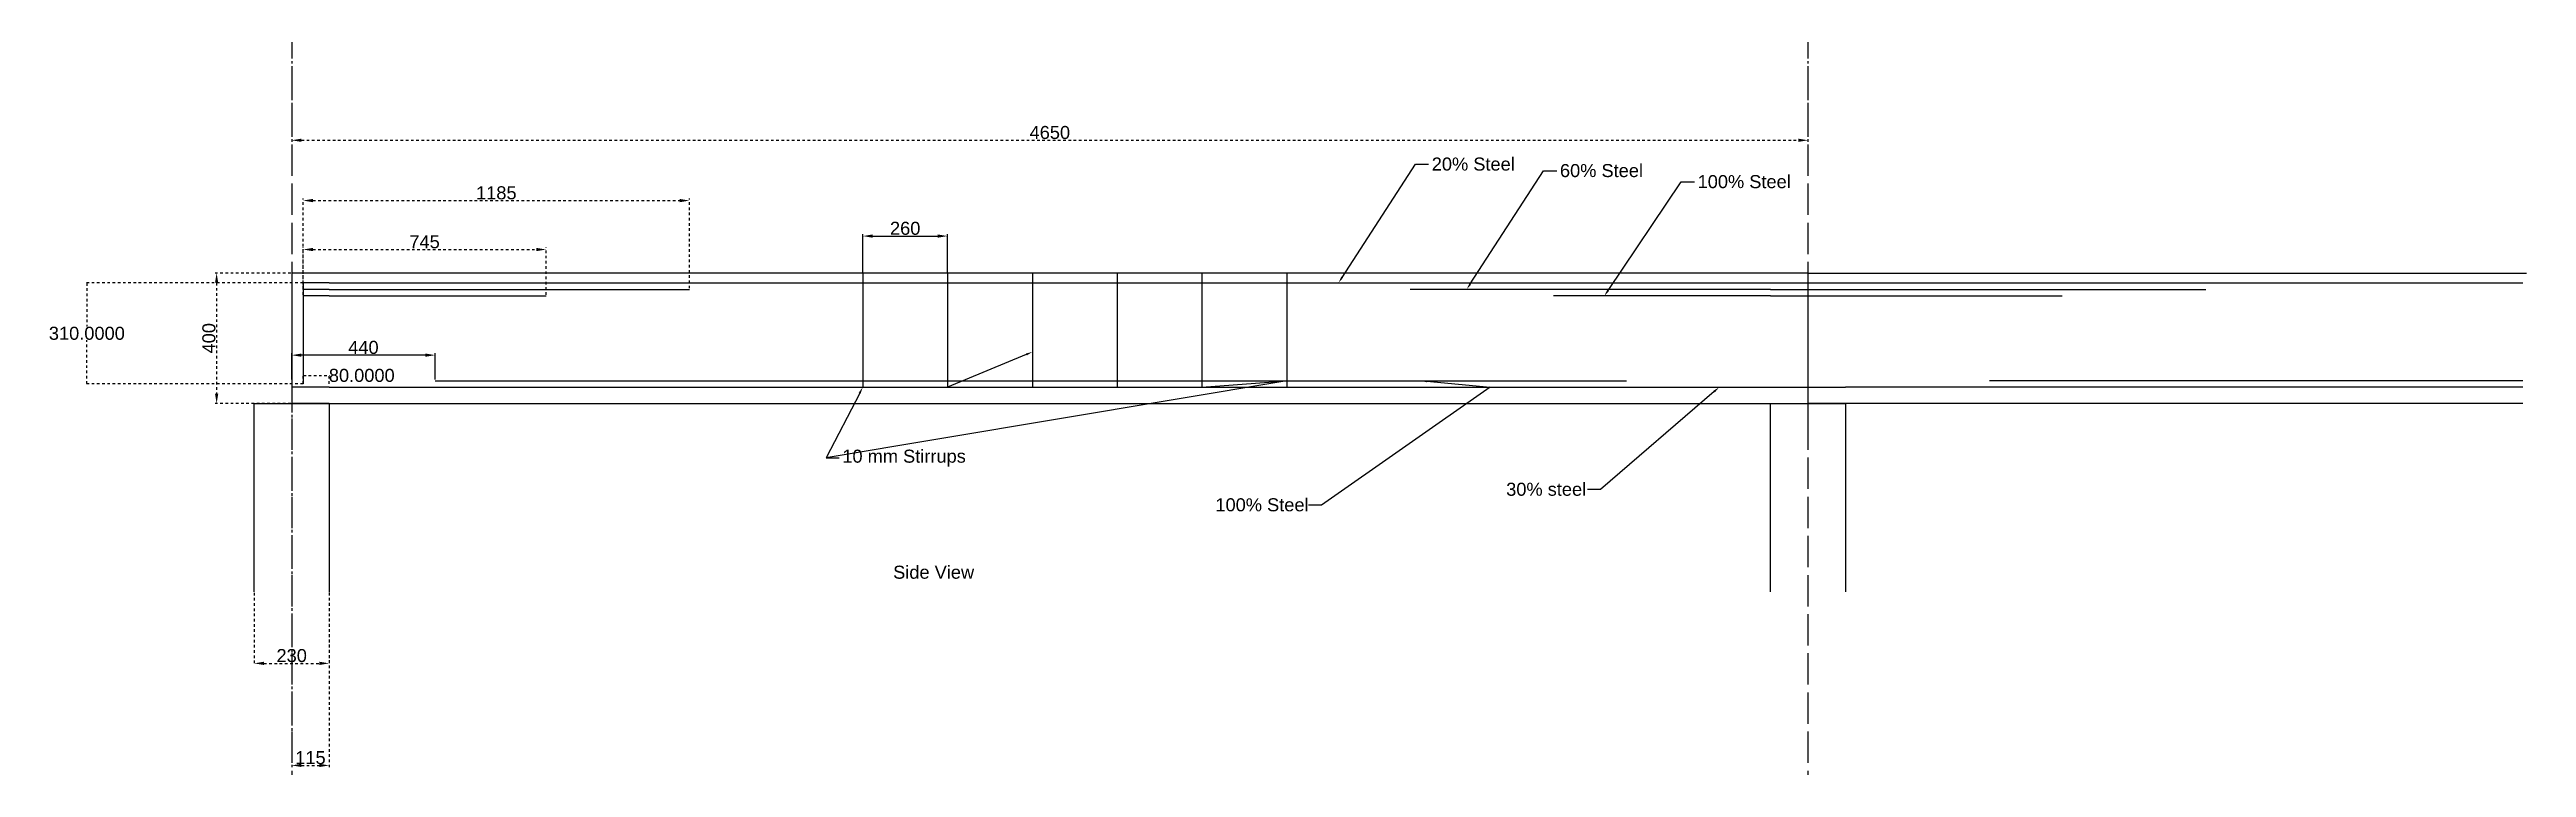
# Model space of a CAD drawing. Header units: millimetres. Extents: x 685 to 13990, y 236 to 7201.
# Drawn here: x 6394 to 13990, y 236 to 2436 of the extents above; entities that cross this region are included whole.
import ezdxf
from ezdxf import colors
from ezdxf.entities.mleader import LeaderData, LeaderLine
from ezdxf.math import Vec2, Vec3

# ---------------------------------------------------------------- set-up
doc = ezdxf.new("R2010")
doc.units = ezdxf.units.MM
doc.header["$LTSCALE"] = 8
doc.linetypes.add('ACAD_ISO02W100', pattern=[15, 12, -3])
doc.linetypes.add('JIS_02_1.0', pattern=[2, 1, -1])
doc.layers.add('Brick Wall', color=12, linetype='Continuous', lineweight=30)
doc.layers.add('Construction Line', color=31, linetype='ACAD_ISO02W100')
doc.layers.add('dimensions', color=7, linetype='JIS_02_1.0')
doc.styles.add('Annotative', font='arial.ttf')
doc.styles.get("Standard").update_dxf_attribs({"font": 'arial.ttf'})
doc.styles.add('Text', font='arial.ttf', dxfattribs={"height": 8})
doc.dimstyles.new('Annotative', dxfattribs={"dimscale": 0, "dimtxt": 8, "dimasz": 6, "dimexe": 1.25, "dimexo": 0.625, "dimtad": 1, "dimtxsty": 'Annotative', "dimcen": 2.5, "dimadec": 0, "dimazin": 0, "dimtfac": 1, "dimtmove": 0, "dimatfit": 3, "dimfxl": 1, "dimarcsym": 0})
doc.dimstyles.new('Text', dxfattribs={"dimtxt": 8, "dimasz": 0.18, "dimexe": 0.18, "dimexo": 0.0625, "dimgap": 0.09, "dimtad": 0, "dimtih": 1, "dimtoh": 1, "dimdec": 4, "dimzin": 0, "dimdsep": 46, "dimtxsty": 'Standard', "dimcen": 0.09, "dimadec": 0, "dimazin": 0, "dimtfac": 1, "dimtdec": 4, "dimtofl": 0, "dimtmove": 0, "dimatfit": 3, "dimfxl": 1, "dimtolj": 1, "dimtzin": 0, "dimarcsym": 0})

# ---------------------------------------------------------------- blocks, each defined once
blk = doc.blocks.new('*D2')
at = {"layer": 'Defpoints', "color": 0, "transparency": 16777216}
for p in [(7136.2, 1751.5), (6906, 1351.5), (7136.2, 1351.5)]:
    blk.add_point(p, dxfattribs=at)
at = {"layer": 'dimensions', "color": 0, "lineweight": -2, "transparency": 16777216}
for p, q in [((7133.1, 1751.5), (6899.7, 1751.5)), ((6906, 1721.5), (6906, 1381.5)), ((7133.1, 1351.5), (6899.7, 1351.5))]:
    blk.add_line(p, q, dxfattribs=at)
at = {"layer": 'dimensions', "color": 0, "transparency": 16777216}
for points in [[(6901, 1721.5), (6911, 1721.5), (6906, 1751.5)], [(6901, 1381.5), (6911, 1381.5), (6906, 1351.5)]]:
    blk.add_solid(points, dxfattribs=at)
at = {"layer": 'dimensions', "color": 0, "transparency": 16777216, "insert": (6882.4, 1551.5), "char_height": 40, "attachment_point": 5, "rotation": 90, "style": 'Annotative'}
blk.add_mtext('400', dxfattribs=at)
blk = doc.blocks.new('*D3')
at = {"layer": 'Defpoints', "color": 0, "transparency": 16777216}
for p in [(7021.2, 774.5), (7251.2, 774.5), (7251.2, 555)]:
    blk.add_point(p, dxfattribs=at)
at = {"layer": 'dimensions', "color": 0, "lineweight": -2, "transparency": 16777216}
for p, q in [((7021.2, 771.4), (7021.2, 548.7)), ((7251.2, 771.4), (7251.2, 548.7)), ((7051.2, 555), (7221.2, 555))]:
    blk.add_line(p, q, dxfattribs=at)
at = {"layer": 'dimensions', "color": 0, "transparency": 16777216}
for points in [[(7051.2, 560), (7051.2, 550), (7021.2, 555)], [(7221.2, 560), (7221.2, 550), (7251.2, 555)]]:
    blk.add_solid(points, dxfattribs=at)
at = {"layer": 'dimensions', "color": 0, "transparency": 16777216, "insert": (7136.2, 578.6), "char_height": 40, "attachment_point": 5, "style": 'Annotative'}
blk.add_mtext('230', dxfattribs=at)
blk = doc.blocks.new('*D4')
at = {"layer": 'Defpoints', "color": 0, "transparency": 16777216}
for p in [(7136.2, 1351.5), (7251.2, 1351.5), (7251.2, 242.2)]:
    blk.add_point(p, dxfattribs=at)
at = {"layer": 'dimensions', "color": 0, "lineweight": -2, "transparency": 16777216}
for p, q in [((7136.2, 1348.3), (7136.2, 236)), ((7251.2, 1348.3), (7251.2, 236)), ((7166.2, 242.2), (7221.2, 242.2))]:
    blk.add_line(p, q, dxfattribs=at)
at = {"layer": 'dimensions', "color": 0, "transparency": 16777216}
for points in [[(7166.2, 247.2), (7166.2, 237.2), (7136.2, 242.2)], [(7221.2, 247.2), (7221.2, 237.2), (7251.2, 242.2)]]:
    blk.add_solid(points, dxfattribs=at)
at = {"layer": 'dimensions', "color": 0, "transparency": 16777216, "insert": (7193.7, 265.8), "char_height": 40, "attachment_point": 5, "style": 'Annotative'}
blk.add_mtext('115', dxfattribs=at)
blk = doc.blocks.new('*D6')
at = {"layer": 'Defpoints', "color": 0, "transparency": 16777216}
for p in [(7916.2, 1823.5), (7171.2, 1681.5), (7916.2, 1681.5)]:
    blk.add_point(p, dxfattribs=at)
at = {"layer": 'dimensions', "color": 0, "lineweight": -2, "transparency": 16777216}
for p, q in [((7171.2, 1684.6), (7171.2, 1829.8)), ((7201.2, 1823.5), (7886.2, 1823.5)), ((7916.2, 1684.6), (7916.2, 1829.8))]:
    blk.add_line(p, q, dxfattribs=at)
at = {"layer": 'dimensions', "color": 0, "transparency": 16777216}
for points in [[(7201.2, 1828.5), (7201.2, 1818.5), (7171.2, 1823.5)], [(7886.2, 1828.5), (7886.2, 1818.5), (7916.2, 1823.5)]]:
    blk.add_solid(points, dxfattribs=at)
at = {"layer": 'dimensions', "color": 0, "transparency": 16777216, "insert": (7543.7, 1847), "char_height": 40, "attachment_point": 5, "style": 'Annotative'}
blk.add_mtext('745', dxfattribs=at)
blk = doc.blocks.new('*D7')
at = {"layer": 'Defpoints', "color": 0, "transparency": 16777216}
for p in [(8356.2, 1973.6), (7171.2, 1701.5), (8356.2, 1701.5)]:
    blk.add_point(p, dxfattribs=at)
at = {"layer": 'dimensions', "color": 0, "lineweight": -2, "transparency": 16777216}
for p, q in [((7171.2, 1704.6), (7171.2, 1979.8)), ((8356.2, 1704.6), (8356.2, 1979.8)), ((7201.2, 1973.6), (8326.2, 1973.6))]:
    blk.add_line(p, q, dxfattribs=at)
at = {"layer": 'dimensions', "color": 0, "transparency": 16777216}
for points in [[(7201.2, 1978.6), (7201.2, 1968.6), (7171.2, 1973.6)], [(8326.2, 1978.6), (8326.2, 1968.6), (8356.2, 1973.6)]]:
    blk.add_solid(points, dxfattribs=at)
at = {"layer": 'dimensions', "color": 0, "transparency": 16777216, "insert": (7763.7, 1997.1), "char_height": 40, "attachment_point": 5, "style": 'Annotative'}
blk.add_mtext('1185', dxfattribs=at)
blk = doc.blocks.new('*D8')
at = {"layer": 'Defpoints', "color": 0, "transparency": 16777216}
for p in [(7136.2, 2436.5), (11786.2, 2436.5), (11786.2, 2158.4)]:
    blk.add_point(p, dxfattribs=at)
at = {"layer": 'dimensions', "color": 0, "lineweight": -2, "transparency": 16777216}
for p, q in [((7136.2, 2433.3), (7136.2, 2152.2)), ((11786.2, 2433.3), (11786.2, 2152.2)), ((7166.2, 2158.4), (11756.2, 2158.4))]:
    blk.add_line(p, q, dxfattribs=at)
at = {"layer": 'dimensions', "color": 0, "transparency": 16777216}
for points in [[(7166.2, 2163.4), (7166.2, 2153.4), (7136.2, 2158.4)], [(11756.2, 2163.4), (11756.2, 2153.4), (11786.2, 2158.4)]]:
    blk.add_solid(points, dxfattribs=at)
at = {"layer": 'dimensions', "color": 0, "transparency": 16777216, "insert": (9461.2, 2182), "char_height": 40, "attachment_point": 5, "style": 'Annotative'}
blk.add_mtext('4650', dxfattribs=at)
blk = doc.blocks.new('*D13')
at = {"color": 0, "lineweight": -2, "transparency": 16777216}
for p, q in [((7136.2, 1424.6), (7136.2, 1506)), ((7546.2, 1499.7), (7166.2, 1499.7)), ((7576.2, 1424.6), (7576.2, 1506))]:
    blk.add_line(p, q, dxfattribs=at)
at = {"color": 0, "transparency": 16777216}
for points in [[(7166.2, 1504.7), (7166.2, 1494.7), (7136.2, 1499.7)], [(7546.2, 1504.7), (7546.2, 1494.7), (7576.2, 1499.7)]]:
    blk.add_solid(points, dxfattribs=at)
at = {"layer": 'Defpoints', "color": 0, "transparency": 16777216}
for p in [(7136.2, 1499.7), (7136.2, 1421.5), (7576.2, 1421.5)]:
    blk.add_point(p, dxfattribs=at)
at = {"color": 0, "transparency": 16777216, "insert": (7356.2, 1523.3), "char_height": 40, "attachment_point": 5, "style": 'Annotative'}
blk.add_mtext('440', dxfattribs=at)
blk = doc.blocks.new('*D14')
at = {"color": 0, "lineweight": -2, "transparency": 16777216}
for p, q in [((8887.6, 1754.6), (8887.6, 1871)), ((8917.6, 1864.7), (9117.6, 1864.7)), ((9147.6, 1754.6), (9147.6, 1871))]:
    blk.add_line(p, q, dxfattribs=at)
at = {"color": 0, "transparency": 16777216}
for points in [[(8917.6, 1869.7), (8917.6, 1859.7), (8887.6, 1864.7)], [(9117.6, 1869.7), (9117.6, 1859.7), (9147.6, 1864.7)]]:
    blk.add_solid(points, dxfattribs=at)
at = {"layer": 'Defpoints', "color": 0, "transparency": 16777216}
for p in [(9147.6, 1864.7), (8887.6, 1751.5), (9147.6, 1751.5)]:
    blk.add_point(p, dxfattribs=at)
at = {"color": 0, "transparency": 16777216, "insert": (9017.6, 1888.3), "char_height": 40, "attachment_point": 5, "style": 'Annotative'}
blk.add_mtext('260', dxfattribs=at)
blk = doc.blocks.new('*D23')
at = {"layer": 'Defpoints', "color": 0, "transparency": 16777216}
for p in [(7171.2, 1721.5), (6508, 1411.5), (7171.2, 1411.5)]:
    blk.add_point(p, dxfattribs=at)
at = {"layer": 'dimensions', "color": 0, "lineweight": -2, "transparency": 16777216}
for p, q in [((7170.9, 1721.5), (6507.1, 1721.5)), ((6508, 1720.6), (6508, 1587.3)), ((6508, 1412.4), (6508, 1545.6)), ((7170.9, 1411.5), (6507.1, 1411.5))]:
    blk.add_line(p, q, dxfattribs=at)
at = {"layer": 'dimensions', "color": 0, "transparency": 16777216}
for points in [[(6507.8, 1720.6), (6508.1, 1720.6), (6508, 1721.5)], [(6507.8, 1412.4), (6508.1, 1412.4), (6508, 1411.5)]]:
    blk.add_solid(points, dxfattribs=at)
at = {"layer": 'dimensions', "color": 0, "transparency": 16777216, "insert": (6508, 1566.5), "char_height": 40, "attachment_point": 5}
blk.add_mtext('\\A1;310.0000', dxfattribs=at)
blk = doc.blocks.new('*D25')
at = {"layer": 'Defpoints', "color": 0, "transparency": 16777216}
for p in [(7171.2, 1411.5), (7251.2, 1437.5), (7251.2, 1411.5)]:
    blk.add_point(p, dxfattribs=at)
at = {"layer": 'dimensions', "color": 0, "lineweight": -2, "transparency": 16777216}
for p, q in [((7171.2, 1411.8), (7171.2, 1438.4)), ((7172.1, 1437.5), (7250.3, 1437.5)), ((7251.2, 1411.8), (7251.2, 1438.4)), ((7251.2, 1437.5), (7252.1, 1437.5))]:
    blk.add_line(p, q, dxfattribs=at)
at = {"layer": 'dimensions', "color": 0, "transparency": 16777216}
for points in [[(7172.1, 1437.7), (7172.1, 1437.4), (7171.2, 1437.5)], [(7250.3, 1437.7), (7250.3, 1437.4), (7251.2, 1437.5)]]:
    blk.add_solid(points, dxfattribs=at)
at = {"layer": 'dimensions', "color": 0, "transparency": 16777216, "insert": (7351.1, 1437.5), "char_height": 40, "attachment_point": 5}
blk.add_mtext('\\A1;80.0000', dxfattribs=at)

msp = doc.modelspace()

# ---------------------------------------------------------------- linework, layer by layer
for p, q in [((7136.22145, 1751.45144), (7136.22145, 1351.45144)), ((11786.22145, 1751.45144), (7136.22145, 1751.45144)), ((8887.57906, 1751.45144), (8887.57906, 1401.45144)), ((9147.57906, 1751.45144), (9147.57906, 1401.45144)), ((9407.57906, 1751.45144), (9407.57906, 1401.45144)), ((9667.57906, 1751.45144), (9667.57906, 1401.45144)), ((9927.57906, 1751.45144), (9927.57906, 1401.45144)), ((10187.57906, 1751.45144), (10187.57906, 1401.45144)), ((11786.22145, 1751.45144), (13989.5827, 1751.45144)), ((7251.22145, 1721.45144), (7171.22145, 1721.45144)), ((7171.22145, 1721.45144), (7171.22145, 1411.45144)), ((7251.22145, 1701.45144), (7171.22145, 1701.45144)), ((7251.22145, 1681.45144), (7171.22145, 1681.45144)), ((7251.22145, 1721.45144), (11671.22145, 1721.45144)), ((7251.22145, 1701.45144), (8356.22145, 1701.45144)), ((7251.22145, 1681.45144), (7916.22145, 1681.45144)), ((11671.22145, 1701.45144), (10566.22145, 1701.45144)), ((11671.22145, 1681.45144), (11006.22145, 1681.45144)), ((11671.22145, 1721.45144), (11901.22145, 1721.45144)), ((11671.22145, 1701.45144), (11901.22145, 1701.45144)), ((11671.22145, 1681.45144), (11901.22145, 1681.45144)), ((11786.22145, 1721.45144), (11786.22145, 1221.45144)), ((11901.22145, 1721.45144), (13978.29391, 1721.45144)), ((11901.22145, 1701.45144), (13006.22145, 1701.45144)), ((11901.22145, 1681.45144), (12566.22145, 1681.45144)), ((7251.22145, 1401.45144), (7136.22145, 1401.45144)), ((7251.22145, 1401.45144), (11671.22145, 1401.45144)), ((7576.22145, 1421.45144), (11229.22145, 1421.45144)), ((11671.22145, 1401.45144), (11901.22145, 1401.45144)), ((13978.29391, 1401.45144), (11901.22145, 1401.45144)), ((13978.29391, 1421.45144), (12343.22145, 1421.45144)), ((7136.22145, 1351.45144), (11786.22145, 1351.45144)), ((7251.22145, 1351.45144), (7136.22145, 1351.45144)), ((11671.22145, 1351.45144), (11901.22145, 1351.45144)), ((13978.29391, 1351.45144), (11786.22145, 1351.45144))]:
    msp.add_line(p, q)
at = {"layer": 'Brick Wall'}
for p, q in [((7021.22145, 774.54716), (7021.22145, 1351.45144)), ((7021.22145, 1351.45144), (7251.22145, 1351.45144)), ((7251.22145, 1351.45144), (7251.22145, 774.54716)), ((11671.22145, 774.54716), (11671.22145, 1351.45144)), ((11671.22145, 1351.45144), (11901.22145, 1351.45144)), ((11901.22145, 1351.45144), (11901.22145, 774.54716))]:
    msp.add_line(p, q, dxfattribs=at)
at = {"layer": 'Construction Line'}
for p in [(7136.22145, 1351.45144), (11786.22145, 1721.45144)]:
    msp.add_xline(p, (0, -1), dxfattribs=at)

# ---------------------------------------------------------------- texts
at = {"layer": 'dimensions', "style": 'Text'}
msp.add_text('Side View', height=40, dxfattribs=at).set_placement((8980.63523, 814.39719))

# ---------------------------------------------------------------- dimensions: what is measured, and where the dimension line sits
for base, p1, p2, picture, middle in [((9147.57906, 1864.73871), (8887.57906, 1751.45144), (9147.57906, 1751.45144), '*D14', (9017.57906, 1888.28663)), ((7136.22145, 1499.71931), (7576.22145, 1421.45144), (7136.22145, 1421.45144), '*D13', (7356.22145, 1523.26723))]:
    dim = msp.add_linear_dim(base=base, p1=p1, p2=p2, dimstyle='Annotative')
    dim.commit()
    dim.dimension.update_dxf_attribs({"geometry": picture, "text_midpoint": middle})
at = {"layer": 'dimensions'}
dim = msp.add_linear_dim(base=(11786.22145, 2158.44182), p1=(7136.22145, 2436.45144), p2=(11786.22145, 2436.45144), dimstyle='Annotative', dxfattribs=at)
dim.commit()
dim.dimension.update_dxf_attribs({"geometry": '*D8', "text_midpoint": (9461.22145, 2158.44182), "dimtype": 160})
for base, p1, p2, dimstyle, picture, middle in [((8356.22145, 1973.56755), (7171.22145, 1701.45144), (8356.22145, 1701.45144), 'Annotative', '*D7', (7763.72145, 1997.11547)), ((7916.22145, 1823.51434), (7171.22145, 1681.45144), (7916.22145, 1681.45144), 'Annotative', '*D6', (7543.72145, 1846.98041)), ((7251.22145, 1437.5256), (7171.22145, 1411.45144), (7251.22145, 1411.45144), 'Text', '*D25', (7351.09805, 1437.5256)), ((7251.22145, 242.20461), (7136.22145, 1351.45144), (7251.22145, 1351.45144), 'Annotative', '*D4', (7193.72145, 265.75253)), ((7251.22145, 554.99607), (7021.22145, 774.54716), (7251.22145, 774.54716), 'Annotative', '*D3', (7136.22145, 578.55764))]:
    dim = msp.add_linear_dim(base=base, p1=p1, p2=p2, dimstyle=dimstyle, dxfattribs=at)
    dim.commit()
    dim.dimension.update_dxf_attribs({"geometry": picture, "text_midpoint": middle})
dim = msp.add_linear_dim(base=(6905.99168, 1351.45144), p1=(7136.22145, 1751.45144), p2=(7136.22145, 1351.45144), angle=90, dimstyle='Annotative', dxfattribs=at)
dim.commit()
dim.dimension.update_dxf_attribs({"geometry": '*D2', "text_midpoint": (6905.99168, 1551.45144), "dimtype": 160})
dim = msp.add_linear_dim(base=(6507.98925, 1411.45144), p1=(7171.22145, 1721.45144), p2=(7171.22145, 1411.45144), angle=90, dimstyle='Text', dxfattribs=at)
dim.commit()
dim.dimension.update_dxf_attribs({"geometry": '*D23', "text_midpoint": (6507.98925, 1566.45144)})

# ---------------------------------------------------------------- leaders
ml = msp.add_multileader_mtext('Standard')
ml.set_content('10 mm Stirrups', color=256)
ml.set_leader_properties()
ml.build(insert=Vec2(0, 0))
ml.multileader.update_dxf_attribs({"arrow_head_size": 20, "scale": 5})
ctx = ml.context
ctx.base_point, ctx.scale, ctx.char_height, ctx.arrow_head_size, ctx.landing_gap_size, ctx.plane_origin = Vec3(8814.80184, 1184.48604), 5, 40, 20, 10, Vec3(9594.86042, 794.79985)
notes = []
notes.append((ctx, [(1, (1, 1, 0), (8774.80184, 1184.48604), (1, 0), 40, [(5, [(9407.57906, 1509.46061), (9147.57906, 1401.45144), (9667.57906, 1401.45144), (9927.57906, 1401.45144), (10187.57906, 1421.45144)], 0, []), (2, [(8887.57906, 1401.45144)], 0, [])])]))
ctx.mtext.insert, ctx.mtext.flow_direction = Vec3(8824.80184, 1210.03856), 5
ml = msp.add_multileader_mtext('Standard', dxfattribs=at)
ml.set_content('20% Steel', color=256)
ml.set_leader_properties()
ml.build(insert=Vec2(0, 0))
ml.multileader.update_dxf_attribs({"arrow_head_size": 20, "scale": 5})
ctx = ml.context
ctx.base_point, ctx.scale, ctx.char_height, ctx.arrow_head_size, ctx.landing_gap_size, ctx.plane_origin = Vec3(10622.43965, 2084.80257), 5, 40, 20, 10, Vec3(10346.57412, 1721.45144)
notes.append((ctx, [(0, (1, 1, 0), (10582.43965, 2084.80257), (1, 0), 40, [(0, [(10346.57412, 1721.45144)], 0, [])])]))
ctx.mtext.insert, ctx.mtext.flow_direction = Vec3(10632.43965, 2105.53927), 5
ml = msp.add_multileader_mtext('Standard', dxfattribs=at)
ml.set_content('60% Steel', color=256)
ml.set_leader_properties()
ml.build(insert=Vec2(0, 0))
ml.multileader.update_dxf_attribs({"arrow_head_size": 20, "scale": 5})
ctx = ml.context
ctx.base_point, ctx.scale, ctx.char_height, ctx.arrow_head_size, ctx.landing_gap_size, ctx.plane_origin = Vec3(11015.53797, 2064.80257), 5, 40, 20, 10, Vec3(10739.67244, 1701.45144)
notes.append((ctx, [(0, (1, 1, 0), (10975.53797, 2064.80257), (1, 0), 40, [(0, [(10739.67244, 1701.45144)], 0, [])])]))
ctx.mtext.insert, ctx.mtext.flow_direction = Vec3(11025.53797, 2085.53927), 5
ml = msp.add_multileader_mtext('Standard', dxfattribs=at)
ml.set_content('100% Steel', color=256)
ml.set_leader_properties()
ml.build(insert=Vec2(0, 0))
ml.multileader.update_dxf_attribs({"arrow_head_size": 20, "scale": 5})
ctx = ml.context
ctx.base_point, ctx.scale, ctx.char_height, ctx.arrow_head_size, ctx.landing_gap_size, ctx.plane_origin = Vec3(11437.69942, 2030.88218), 5, 40, 20, 10, Vec3(11161.83389, 1667.53106)
notes.append((ctx, [(0, (1, 1, 0), (11397.69942, 2030.88218), (1, 0), 40, [(0, [(11161.83389, 1681.45144)], 0, [])])]))
ctx.mtext.insert, ctx.mtext.flow_direction = Vec3(11447.69942, 2051.61888), 5
ml = msp.add_multileader_mtext('Standard', dxfattribs=at)
ml.set_content('100% Steel', color=256)
ml.set_leader_properties()
ml.build(insert=Vec2(0, 0))
ml.multileader.update_dxf_attribs({"arrow_head_size": 20, "scale": 5})
ctx = ml.context
ctx.base_point, ctx.scale, ctx.char_height, ctx.arrow_head_size, ctx.landing_gap_size, ctx.plane_origin = Vec3(9958.97047, 1040.29542), 5, 40, 20, 10, Vec3(10597.01155, 1421.45144)
notes.append((ctx, [(0, (1, 1, 0), (10294.76856, 1040.29542), (-1, 0), 40, [(1, [(10597.01155, 1421.45144), (10811.24075, 1401.45144)], 0, [])])]))
ctx.mtext.insert, ctx.mtext.flow_direction = Vec3(9968.97047, 1061.03212), 5
ml = msp.add_multileader_mtext('Standard', dxfattribs=at)
ml.set_content('30% steel', color=256)
ml.set_leader_properties()
ml.build(insert=Vec2(0, 0))
ml.multileader.update_dxf_attribs({"arrow_head_size": 20, "scale": 5})
ctx = ml.context
ctx.base_point, ctx.scale, ctx.char_height, ctx.arrow_head_size, ctx.landing_gap_size, ctx.plane_origin = Vec3(10850.69616, 1087.92302), 5, 40, 20, 10, Vec3(11513.86591, 1401.45144)
notes.append((ctx, [(0, (1, 1, 0), (11149.82304, 1087.92302), (-1, 0), 40, [(0, [(11513.86591, 1401.45144)], 0, [])])]))
ctx.mtext.insert, ctx.mtext.flow_direction = Vec3(10860.69616, 1108.65972), 5
for ctx, leaders in notes:
    for number, flags, end, landing, length, lines in leaders:
        leader = LeaderData()
        leader.index, (leader.has_last_leader_line, leader.has_dogleg_vector, leader.attachment_direction) = number, flags
        leader.last_leader_point, leader.dogleg_vector, leader.dogleg_length = Vec3(end), Vec3(landing), length
        for number, points, colour, breaks in lines:
            line = LeaderLine()
            line.index, line.vertices, line.color, line.breaks = number, Vec3.list(points), colors.encode_raw_color(colour), breaks
            leader.lines.append(line)
        ctx.leaders.append(leader)

doc.saveas('drawing.dxf')
